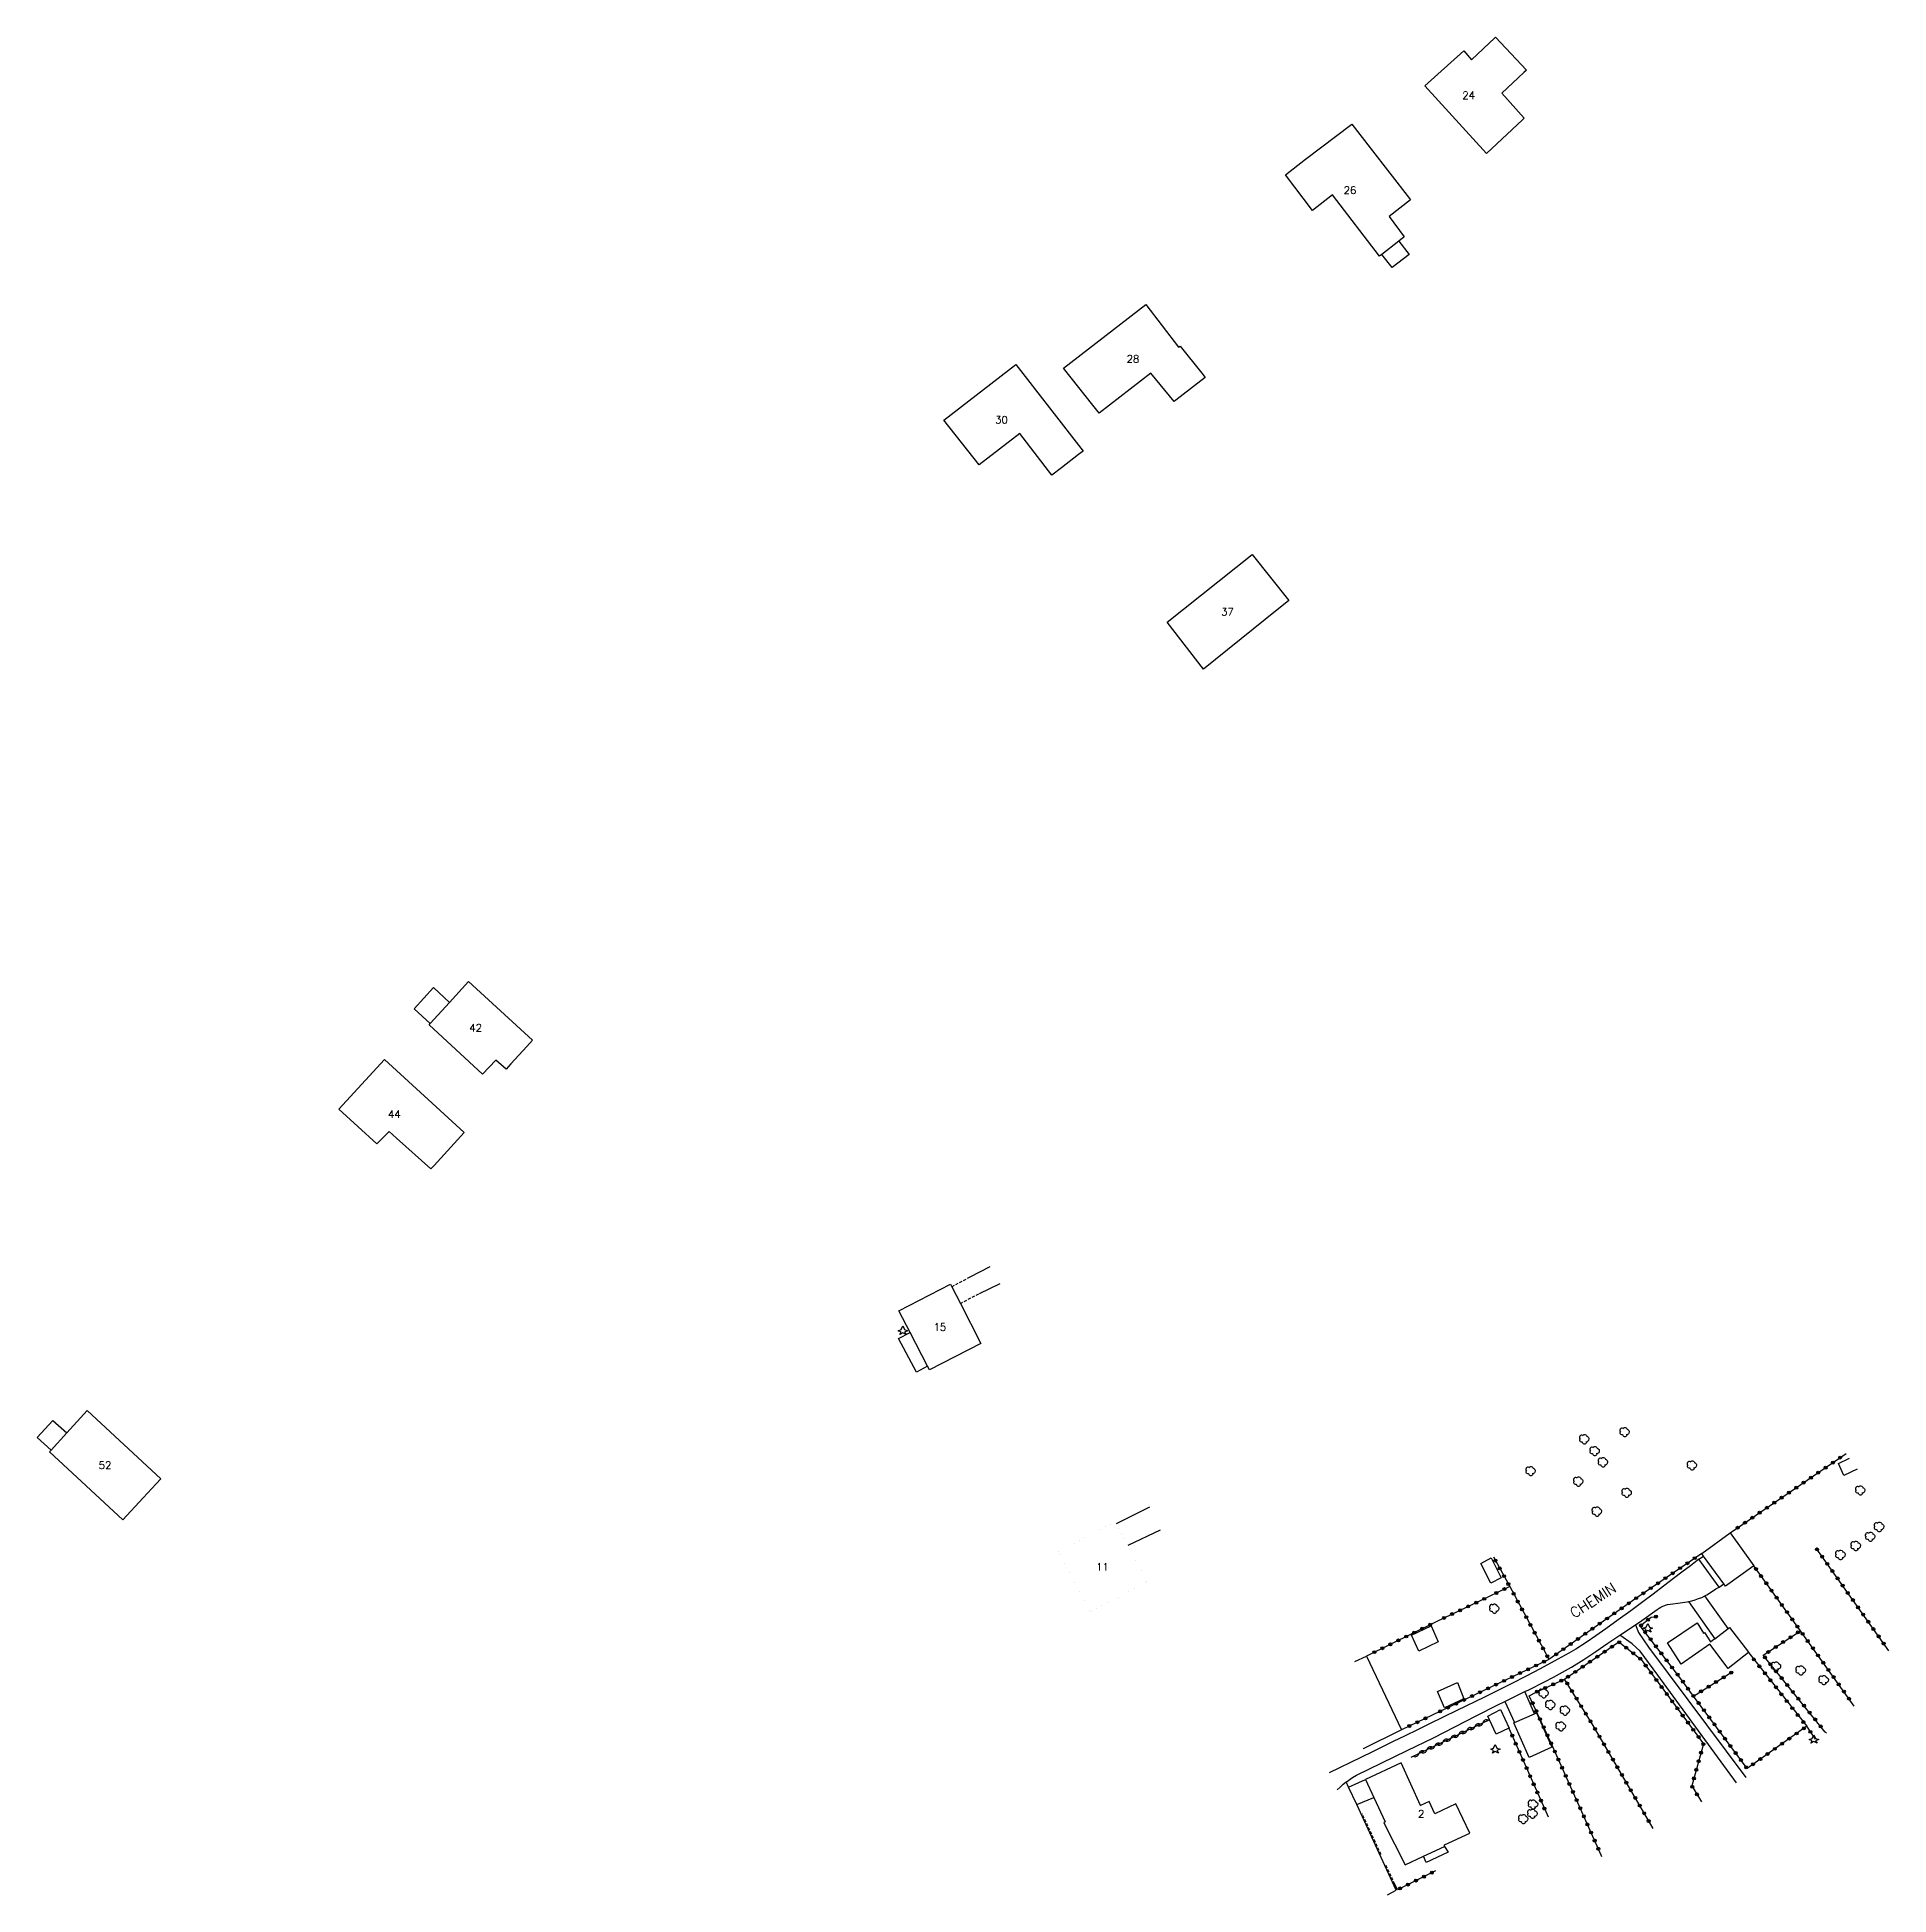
# Model space of a CAD drawing. Header units: millimetres. Extents: x 80031 to 81000, y 146000 to 147000.
# Drawn here: x 80279 to 80592, y 146281.4 to 146595.3 of the extents above; entities that cross this region are included whole.
import ezdxf
from ezdxf.enums import TextEntityAlignment as Align

# ---------------------------------------------------------------- set-up
doc = ezdxf.new("R2010")
doc.units = ezdxf.units.MM
doc.linetypes.add('DASHED', pattern=[0.75, 0.5, -0.25])
doc.layers.get('0').update_dxf_attribs({"linetype": 'CONTINUOUS'})
for name, color, linetype in [('W0014', 7, 'CONTINUOUS'), ('W0017', 7, 'CONTINUOUS'), ('W0071', 7, 'CONTINUOUS'), ('W0101', 7, 'CONTINUOUS'), ('W0104', 1, 'CONTINUOUS'), ('W0112', 1, 'DASHED'), ('W0300', 7, 'CONTINUOUS'), ('W0303', 7, 'CONTINUOUS'), ('W0310', 3, 'CONTINUOUS'), ('W0323', 7, 'CONTINUOUS'), ('W0989', 7, 'CONTINUOUS'), ('W0991', 7, 'CONTINUOUS')]:
    doc.layers.add(name, color=color, linetype=linetype)
doc.styles.get("Standard").update_dxf_attribs({"font": 'romans.shx', "width": 0.85})

msp = doc.modelspace()

# ---------------------------------------------------------------- texts
at = {"layer": 'W0989'}
msp.add_text('CHEMIN', height=1.75, rotation=32.9766, dxfattribs=at).set_placement((80542, 146331.17), align=Align.MIDDLE_CENTER)
at = {"layer": 'W0991'}
for s, p in [('24', (80520.98, 146585.44)), ('26', (80500.92, 146569.41)), ('28', (80464.24, 146540.91)), ('30', (80442.02, 146530.62)), ('37', (80480.21, 146498.18)), ('42', (80353.14, 146427.9)), ('44', (80339.4, 146413.3)), ('15', (80431.61, 146377.35)), ('52', (80290.5, 146354)), ('11', (80459.09, 146336.84)), ('2', (80512.95, 146295.09))]:
    msp.add_text(s, height=1.25, dxfattribs=at).set_placement(p, align=Align.MIDDLE_CENTER)

# ---------------------------------------------------------------- blocks, each defined once
blk = doc.blocks.new('T300')
for p, q in [((-0.8, 0.51), (-0.86, 0.34)), ((-0.86, 0.34), (-0.86, 0.17)), ((-0.86, 0.17), (-0.74, 0.06)), ((-0.69, 0.63), (-0.8, 0.51)), ((-0.8, -0.06), (-0.74, 0.06)), ((-0.74, 0.06), (-0.69, 0.11)), ((-0.57, 0.69), (-0.69, 0.63)), ((-0.46, 0.69), (-0.57, 0.69)), ((-0.29, 0.63), (-0.46, 0.69)), ((-0.29, 0.63), (-0.17, 0.74)), ((-0.23, 0.57), (-0.29, 0.63)), ((-0.17, 0.74), (-0.06, 0.8)), ((-0.06, 0.8), (0.06, 0.8)), ((0.06, 0.8), (0.23, 0.74)), ((0.23, 0.74), (0.34, 0.63)), ((0.34, 0.63), (0.4, 0.51)), ((0.46, 0.46), (0.34, 0.46)), ((0.4, 0.51), (0.4, 0.46)), ((0.57, 0.4), (0.46, 0.46)), ((0.57, 0.4), (0.69, 0.29)), ((0.69, 0.29), (0.74, 0.17)), ((0.74, 0.06), (0.69, -0.17)), ((0.74, 0.17), (0.74, 0.06)), ((-0.8, -0.17), (-0.8, -0.06)), ((-0.8, -0.23), (-0.8, -0.17)), ((-0.74, -0.34), (-0.8, -0.23)), ((-0.69, -0.4), (-0.74, -0.34)), ((-0.51, -0.46), (-0.69, -0.4)), ((-0.4, -0.46), (-0.51, -0.46)), ((-0.4, -0.46), (-0.34, -0.46)), ((-0.34, -0.46), (-0.34, -0.4)), ((-0.34, -0.51), (-0.34, -0.46)), ((-0.29, -0.63), (-0.34, -0.51)), ((-0.17, -0.74), (-0.29, -0.63)), ((-0.06, -0.8), (-0.17, -0.74)), ((0.06, -0.8), (-0.06, -0.8)), ((0.17, -0.74), (0.06, -0.8)), ((0.23, -0.69), (0.17, -0.74)), ((0.29, -0.46), (0.23, -0.46)), ((0.29, -0.63), (0.23, -0.69)), ((0.46, -0.4), (0.29, -0.46)), ((0.34, -0.51), (0.29, -0.63)), ((0.34, -0.51), (0.34, -0.46)), ((0.57, -0.34), (0.46, -0.4)), ((0.63, -0.29), (0.57, -0.34)), ((0.69, -0.17), (0.63, -0.29))]:
    blk.add_line(p, q)
blk = doc.blocks.new('T303')
for p, q in [((-0.77, 0), (-0.28, 0.21)), ((-0.28, -0.21), (-0.77, 0)), ((-0.28, 0.21), (0, 0.83)), ((0, 0.83), (0.28, 0.21)), ((0.28, 0.21), (0.83, 0)), ((0.83, 0), (0.28, -0.21)), ((-0.49, -0.63), (-0.28, -0.21)), ((0, -0.35), (-0.49, -0.63)), ((0.56, -0.63), (0, -0.35)), ((0.28, -0.21), (0.56, -0.63))]:
    blk.add_line(p, q)
blk = doc.blocks.new('t310o')
at = {"color": 0, "linetype": 'Continuous'}
for centre, start, end in [((-0.5, 0.38), 216.8699, 323.1304), ((0.5, -0.37), 36.8699, 143.1303)]:
    blk.add_arc(centre, 0.625, start, end, dxfattribs=at)
blk = doc.blocks.new('t323o')
at = {"color": 0, "linetype": 'Continuous'}
for radius in [0.25, 0.15]:
    blk.add_circle((0, 0), radius, dxfattribs=at)

# ---------------------------------------------------------------- linework, layer by layer
at = {"layer": 'W0014'}
msp.add_lwpolyline([(80507.28, 146281.42), (80508.73, 146282.2), (80502.07, 146296.67), (80500.7, 146299.64), (80500.29, 146300.52)], dxfattribs=at)
at = {"layer": 'W0017'}
for points in [[(80440.05, 146387.5), (80436.65, 146385.76)], [(80438.28, 146383.01), (80441.79, 146384.69)], [(80467.02, 146346.93), (80461.42, 146344.08)], [(80468.82, 146343.03), (80463.35, 146340.45)], [(80559.89, 146338.12), (80560.69, 146338.65)], [(80563.32, 146333.39), (80564.09, 146333.98)], [(80558.15, 146330.99), (80562.57, 146324.7)], [(80564.86, 146326.43), (80560.93, 146331.95)], [(80549.17, 146327.06), (80549.67, 146325.72), (80551.36, 146323.24), (80567.84, 146301.24)], [(80566.23, 146300.36), (80552.95, 146318.54), (80549.98, 146322.58), (80548.62, 146323.83), (80546.53, 146325.28)], [(80527.1, 146314.09), (80528.71, 146310.52)], [(80532.09, 146312), (80530.5, 146315.75)], [(80500.7, 146299.64), (80503.57, 146300.9)], [(80502.07, 146296.67), (80504.97, 146297.88)]]:
    msp.add_lwpolyline(points, dxfattribs=at)
at = {"layer": 'W0071'}
for points in [[(80559.89, 146338.12), (80558.47, 146337.03), (80557.04, 146335.94), (80555.62, 146334.85), (80553.9, 146333.55), (80552.18, 146332.24), (80550.45, 146330.95), (80548.37, 146329.4), (80546.27, 146327.88), (80544.16, 146326.38), (80542.5, 146325.2), (80540.83, 146324.05), (80539.12, 146322.95), (80537.9, 146322.25), (80536.67, 146321.57), (80535.44, 146320.9), (80533.07, 146319.62), (80530.68, 146318.36), (80528.29, 146317.12), (80523.67, 146314.81), (80519, 146312.57), (80514.34, 146310.33)], [(80562.79, 146333.11), (80563.32, 146333.39), (80559.89, 146338.12)], [(80552.87, 146329.63), (80553.18, 146329.83), (80553.49, 146330.03), (80553.81, 146330.21), (80554.61, 146330.46), (80555.47, 146330.58), (80556.33, 146330.69), (80557.12, 146330.82), (80557.91, 146330.94), (80558.15, 146330.99), (80558.69, 146331.11), (80559.27, 146331.27), (80559.84, 146331.46), (80560.4, 146331.67), (80560.93, 146331.95), (80561.22, 146332.1), (80562.01, 146332.61), (80562.79, 146333.11)], [(80515.03, 146307.96), (80518.65, 146309.81), (80522.28, 146311.67), (80525.91, 146313.51), (80527.1, 146314.09), (80528.54, 146314.8), (80530.5, 146315.75), (80531.18, 146316.07), (80533.79, 146317.4), (80535.33, 146318.22), (80536.85, 146319.05), (80538.36, 146319.91), (80540.45, 146321.2), (80542.49, 146322.56), (80544.53, 146323.92), (80546.53, 146325.28), (80549.17, 146327.06), (80550.23, 146327.78), (80552.87, 146329.63)], [(80514.34, 146310.33), (80512.31, 146309.32), (80510.28, 146308.31), (80508.25, 146307.3), (80504.63, 146305.54), (80501.01, 146303.79), (80499.15, 146302.88), (80497.4, 146302.04)], [(80498.77, 146299.15), (80499.28, 146299.62), (80499.79, 146300.1), (80500.29, 146300.52), (80500.32, 146300.54), (80501.33, 146301.26), (80502, 146301.66), (80510.61, 146305.82), (80515.03, 146307.96)]]:
    msp.add_lwpolyline(points, dxfattribs=at)
at = {"layer": 'W0101'}
for points in [[(80524.01, 146575.61), (80513.6, 146587.02), (80520.18, 146592.98), (80521.49, 146591.45), (80525.4, 146595.14), (80525.55, 146595.27), (80530.74, 146589.69), (80530.3, 146589.29), (80526.57, 146585.81), (80530.38, 146581.6), (80530.07, 146581.32)], [(80505.94, 146558.25), (80497.98, 146568.62), (80494.59, 146565.96), (80490, 146572.03), (80493.4, 146574.67), (80493.43, 146574.68), (80501.23, 146580.58), (80504.35, 146576.55), (80510.97, 146567.99), (80511.14, 146567.76), (80507.53, 146564.99), (80510.08, 146561.52), (80509.95, 146561.42), (80509.53, 146561.08), (80509.18, 146560.81), (80506.31, 146558.54)], [(80458.53, 146531.72), (80458.34, 146531.96), (80457.45, 146533.08), (80452.49, 146539.35), (80466.44, 146550.1), (80471.96, 146542.9), (80472.23, 146543.09), (80475.89, 146538.5), (80476.46, 146537.77), (80471.5, 146533.93), (80471.2, 146533.69), (80467.25, 146538.52)], [(80450.55, 146521.26), (80445.14, 146528.31), (80438.26, 146522.99), (80432.25, 146530.58), (80444.46, 146539.97), (80455.83, 146525.34), (80455.06, 146524.74), (80452.15, 146522.49)], [(80476.19, 146488.52), (80470.04, 146496.46), (80484.39, 146507.85), (80490.58, 146500.09), (80486.61, 146496.89)], [(80354.31, 146420.08), (80345.28, 146428.4), (80345.47, 146428.62), (80348.71, 146432.18), (80351.93, 146435.72), (80362.75, 146425.8), (80361.77, 146424.72), (80359.09, 146421.79), (80358.28, 146420.9), (80356.54, 146422.44)], [(80345.55, 146404.05), (80339.79, 146409.27), (80338.53, 146410.41), (80336.41, 146408.32), (80330.04, 146414.14), (80337.75, 146422.54), (80351.2, 146410.2), (80346.11, 146404.65)], [(80429.84, 146370.13), (80429.53, 146370.72), (80426.59, 146376.43), (80424.69, 146380.11), (80433.41, 146384.58), (80433.63, 146384.14), (80435.07, 146381.34), (80438.55, 146374.55)], [(80293.52, 146344.75), (80281.13, 146356.24), (80281.4, 146356.54), (80284.06, 146359.47), (80287.5, 146363.26), (80299.93, 146351.71), (80299.15, 146350.87), (80296.97, 146348.5)], [(80512.85, 146296.51), (80509.55, 146303.7), (80503.57, 146300.9), (80504.97, 146297.88), (80506.87, 146293.78), (80506.65, 146293.61), (80510.27, 146286.47), (80513.37, 146287.93), (80516.9, 146289.59), (80516.88, 146289.85), (80521.18, 146291.86), (80518.83, 146296.8), (80515.27, 146295.11), (80514.3, 146297.19)], [(80512.85, 146296.51), (80512.88, 146296.47)]]:
    msp.add_lwpolyline(points, close=True, dxfattribs=at)
at = {"layer": 'W0101', "const_width": 0.002}
msp.add_lwpolyline([(80457.01, 146329.2), (80451.57, 146339.35), (80461.21, 146344.48), (80461.42, 146344.08), (80463.35, 146340.45), (80466.62, 146334.3), (80457.01, 146329.2)], close=True, dxfattribs=at)
at = {"layer": 'W0101'}
msp.add_lwpolyline([(80501.73, 146320.85), (80503.71, 146321.76), (80509.62, 146309.3), (80503.18, 146306.1), (80503.18, 146306.1)], dxfattribs=at)
at = {"layer": 'W0104'}
for points in [[(80509.18, 146560.81), (80510.94, 146558.56), (80508.03, 146556.38), (80506.31, 146558.54)], [(80345.47, 146428.62), (80342.74, 146431.11), (80346.01, 146434.72), (80348.71, 146432.18)], [(80429.53, 146370.72), (80427.64, 146369.72), (80424.62, 146375.41), (80426.59, 146376.43)], [(80281.4, 146356.54), (80279.02, 146358.68), (80281.68, 146361.55), (80284.06, 146359.47)], [(80584.39, 146352.29), (80583.52, 146354.32), (80585.34, 146355.17)], [(80586.64, 146353.31), (80584.39, 146352.29)], [(80516.9, 146289.59), (80517.53, 146288.64), (80513.81, 146286.86), (80513.37, 146287.93)]]:
    msp.add_lwpolyline(points, dxfattribs=at)
for points in [[(80564.38, 146333.57), (80564.09, 146333.98), (80560.69, 146338.65), (80560.37, 146339.09), (80565.21, 146342.59), (80569.2, 146336.98)], [(80524.75, 146334.09), (80523.06, 146337.42), (80524.79, 146338.34), (80526.49, 146334.96), (80524.75, 146334.09)], [(80512.57, 146322.6), (80511.35, 146325.32), (80514.63, 146326.89), (80515.85, 146324.19), (80512.57, 146322.6)], [(80564.86, 146319.68), (80561.76, 146323.78), (80556.91, 146320.41), (80554.62, 146324.01), (80559.59, 146327.4), (80560.7, 146325.63), (80560.84, 146325.74), (80561.87, 146324.17), (80562.45, 146324.61), (80562.57, 146324.7), (80564.86, 146326.43), (80565.02, 146326.55), (80565.07, 146326.59), (80568.29, 146322.4), (80568.26, 146322.38)], [(80516.9, 146313.02), (80515.74, 146315.75), (80519.12, 146317.3), (80520.19, 146314.52), (80516.9, 146313.02)], [(80525.61, 146308.58), (80524.48, 146311.01), (80524.2, 146311.63), (80526.37, 146312.74), (80527.85, 146309.6), (80527.79, 146309.57)], [(80531.2, 146304.64), (80528.6, 146310.47), (80528.71, 146310.52), (80532.09, 146312), (80532.46, 146312.16), (80535.03, 146306.39)]]:
    msp.add_lwpolyline(points, close=True, dxfattribs=at)
at = {"layer": 'W0112'}
for points in [[(80436.65, 146385.76), (80433.63, 146384.14)], [(80435.07, 146381.34), (80438.28, 146383.01)], [(80506.17, 146288.25), (80502.99, 146295.11)], [(80508.5, 146283.22), (80506.97, 146286.52)]]:
    msp.add_lwpolyline(points, dxfattribs=at)
at = {"layer": 'W0310'}
msp.add_lwpolyline([(80524.48, 146311.01), (80511.21, 146304.62)], dxfattribs=at)
at = {"layer": 'W0323'}
for points in [[(80565.21, 146342.59), (80567.32, 146344.03), (80584.79, 146355.97)], [(80560.37, 146339.09), (80549.25, 146331.51), (80541.67, 146326.22), (80534.56, 146321.2)], [(80592.01, 146322.65), (80580.13, 146339.42), (80579.7, 146340.03)], [(80525.19, 146338.5), (80527.93, 146333.5), (80527.61, 146333.34), (80524.33, 146331.77)], [(80586.16, 146313.32), (80577.19, 146325.85), (80577.05, 146326.04), (80569.2, 146336.98)], [(80527.93, 146333.5), (80534.04, 146322.17), (80534.56, 146321.2), (80514.79, 146311.77)], [(80524.33, 146331.77), (80515.48, 146327.56)], [(80515.48, 146327.56), (80503.71, 146321.76)], [(80568.26, 146322.38), (80578.12, 146309.89), (80568.04, 146302.77), (80558.99, 146315.01), (80556.68, 146318.13), (80550, 146326.86), (80551.85, 146328.34), (80552.9, 146328.45)], [(80537.2, 146317.86), (80546.38, 146324.14), (80550.13, 146321.2), (80560.69, 146306.96), (80558.7, 146299.81), (80560.35, 146297.12)], [(80581.48, 146308.76), (80581.31, 146308.9), (80581.27, 146308.93), (80570.77, 146321.89), (80577.05, 146326.04)], [(80531.23, 146315.06), (80532.37, 146315.66), (80537.2, 146317.86)], [(80552.16, 146292.61), (80542.03, 146310.01), (80537.2, 146317.86)], [(80558.99, 146315.01), (80565.55, 146319.07)], [(80543.51, 146287.84), (80543.38, 146288.15), (80535.2, 146306.43), (80531.23, 146315.06)], [(80514.79, 146311.77), (80509.62, 146309.3)], [(80527.79, 146309.57), (80534.24, 146294.99), (80534.41, 146294.6)], [(80579.62, 146307.73), (80578.12, 146309.89)], [(80515.4, 146285.47), (80508.97, 146282.29), (80508.5, 146283.22)]]:
    msp.add_lwpolyline(points, dxfattribs=at)

# ---------------------------------------------------------------- block references
at = {"layer": 'W0300'}
for p in [(80540.57, 146358.38), (80547.37, 146359.59), (80542.33, 146356.37), (80543.72, 146354.49), (80558.76, 146353.94), (80531.49, 146353), (80539.55, 146351.23), (80547.74, 146349.33), (80587.22, 146349.73), (80542.69, 146346.16), (80588.89, 146341.91), (80590.4, 146343.57), (80583.86, 146338.84), (80586.45, 146340.36), (80525.34, 146329.76), (80572.98, 146319.98), (80577.16, 146319.32), (80581.04, 146317.68), (80533.68, 146315.46), (80534.82, 146313.49), (80536.6, 146309.87), (80537.29, 146312.54), (80530.26, 146294.21), (80531.8, 146295.1), (80531.91, 146296.7)]:
    msp.add_blockref('T300', p, dxfattribs=at)
at = {"layer": 'W0303'}
for p in [(80425.33, 146376.7), (80551.25, 146326.45), (80579.33, 146307.65), (80525.49, 146306.01)]:
    msp.add_blockref('T303', p, dxfattribs=at)
at = {"layer": 'W0310', "rotation": 205.7094347361591}
for p in [(80523.37, 146310.48), (80516.61, 146307.22), (80517.97, 146307.87), (80519.32, 146308.53), (80520.67, 146309.18), (80522.02, 146309.83), (80512.56, 146305.27), (80513.91, 146305.92), (80515.26, 146306.57)]:
    msp.add_blockref('t310o', p, dxfattribs=at)
at = {"layer": 'W0323'}
for p, rotation in [((80582.55, 146354.44), 34.35808104773922), ((80583.78, 146355.29), 34.35808104773922), ((80577.59, 146351.06), 34.35808104773922), ((80578.83, 146351.9), 34.35808104773922), ((80580.07, 146352.75), 34.35808104773922), ((80581.31, 146353.59), 34.35808104773922), ((80573.88, 146348.52), 34.35808104773922), ((80575.12, 146349.36), 34.35808104773922), ((80576.35, 146350.21), 34.35808104773922), ((80568.93, 146345.13), 34.35808104773922), ((80570.16, 146345.98), 34.35808104773922), ((80571.4, 146346.82), 34.35808104773922), ((80572.64, 146347.67), 34.35808104773922), ((80566.45, 146343.44), 34.35011360391228), ((80567.69, 146344.28), 34.35808104773922), ((80579.87, 146339.78), 125.3321252606182), ((80580.74, 146338.56), 125.3200818670244), ((80525.52, 146337.89), 298.7187570074386), ((80526.24, 146336.57), 298.7187570074386), ((80555.49, 146335.76), 214.2804812882456), ((80556.73, 146336.61), 214.2804812882456), ((80557.97, 146337.45), 214.2804812882456), ((80559.21, 146338.3), 214.2804812882456), ((80569.55, 146336.49), 125.6835865670935), ((80581.6, 146337.34), 125.3200818670244), ((80582.47, 146336.11), 125.3200818670244), ((80525.68, 146332.42), 205.6574572503666), ((80526.97, 146335.26), 298.7187570074386), ((80527.03, 146333.07), 205.6574572503666), ((80527.69, 146333.94), 298.7187570074386), ((80528.58, 146332.29), 298.3315145499257), ((80550.53, 146332.38), 214.2804812882456), ((80551.77, 146333.23), 214.2804812882456), ((80553.01, 146334.07), 214.2804812882456), ((80554.25, 146334.92), 214.2804812882456), ((80570.42, 146335.27), 125.6835865670935), ((80571.3, 146334.05), 125.6835865670935), ((80572.17, 146332.83), 125.6835865670935), ((80583.34, 146334.89), 125.3200818670244), ((80584.21, 146333.67), 125.3200818670244), ((80585.07, 146332.44), 125.3200818670244), ((80519.55, 146329.49), 205.4610817384146), ((80520.9, 146330.14), 205.4610817384146), ((80522.26, 146330.78), 205.4610817384146), ((80523.61, 146331.43), 205.4610817384146), ((80529.29, 146330.97), 298.3315145499257), ((80530, 146329.65), 298.3315145499257), ((80546.83, 146329.82), 214.8813372116363), ((80548.06, 146330.68), 214.8813372116363), ((80549.3, 146331.54), 214.2804812882456), ((80573.05, 146331.61), 125.6835865670935), ((80573.92, 146330.39), 125.6835865670935), ((80574.8, 146329.18), 125.6835865670935), ((80585.94, 146331.22), 125.3200818670244), ((80586.81, 146329.99), 125.3200818670244), ((80513.13, 146326.4), 206.2252410760782), ((80514.48, 146327.06), 206.2252410760782), ((80516.84, 146328.2), 205.4610817384146), ((80518.19, 146328.85), 205.4610817384146), ((80530.71, 146328.33), 298.3315145499257), ((80531.43, 146327.01), 298.3315145499257), ((80541.91, 146326.39), 214.8813372116363), ((80543.14, 146327.25), 214.8813372116363), ((80544.37, 146328.11), 214.8813372116363), ((80545.6, 146328.96), 214.8813372116363), ((80550.12, 146326.96), 38.64086750131466), ((80551.29, 146327.89), 38.64086750131466), ((80552.63, 146328.42), 6.352056681834394), ((80575.67, 146327.96), 125.6835865670935), ((80576.55, 146326.74), 125.6835865670935), ((80587.67, 146328.77), 125.3200818670244), ((80588.54, 146327.55), 125.3200818670244), ((80589.41, 146326.32), 125.3200818670244), ((80506.41, 146323.08), 206.2252410760782), ((80507.75, 146323.75), 206.2252410760782), ((80509.1, 146324.41), 206.2252410760782), ((80510.44, 146325.07), 206.2252410760782), ((80511.79, 146325.74), 206.2252410760782), ((80532.14, 146325.69), 298.3315145499257), ((80532.85, 146324.37), 298.3315145499257), ((80533.56, 146323.05), 298.3315145499257), ((80537.01, 146322.93), 215.2061999552409), ((80538.23, 146323.8), 215.2061999552409), ((80539.46, 146324.66), 215.2061999552409), ((80540.69, 146325.53), 215.2061999552409), ((80545.21, 146323.34), 34.41545448281963), ((80546.44, 146324.1), 321.8913120071292), ((80547.62, 146323.17), 321.8913120071292), ((80550.82, 146325.79), 127.3995109187129), ((80551.73, 146324.6), 127.3995109187129), ((80552.64, 146323.41), 127.3995109187129), ((80572.89, 146323.29), 33.48119077520905), ((80574.14, 146324.12), 33.48119077520905), ((80575.4, 146324.95), 33.48119077520905), ((80576.65, 146325.77), 33.48119077520905), ((80577.42, 146325.52), 125.60994958599), ((80578.3, 146324.3), 125.60994958599), ((80579.17, 146323.08), 125.60994958599), ((80590.28, 146325.1), 125.3200818670244), ((80591.14, 146323.87), 125.3200818670244), ((80505.06, 146322.42), 206.2252410760782), ((80532.39, 146320.17), 205.5178947800094), ((80533.74, 146320.82), 205.5178947800094), ((80534.27, 146321.73), 298.3396482978023), ((80535.78, 146322.07), 215.2061999552409), ((80540.26, 146319.95), 34.41545448281963), ((80541.49, 146320.8), 34.41545448281963), ((80542.73, 146321.65), 34.41545448281963), ((80543.97, 146322.49), 34.41545448281963), ((80548.8, 146322.24), 321.8913120071292), ((80549.98, 146321.32), 321.8913120071292), ((80550.91, 146320.15), 306.550502700243), ((80553.55, 146322.22), 127.3995109187129), ((80554.46, 146321.02), 127.3995109187129), ((80555.37, 146319.83), 127.3995109187129), ((80569.19, 146321.2), 308.2706782223009), ((80570.12, 146320.02), 308.2706782223009), ((80571.05, 146321.54), 129.0375323416989), ((80571.64, 146322.46), 33.48119077520905), ((80572, 146320.37), 129.0375323416989), ((80580.04, 146321.86), 125.60994958599), ((80580.92, 146320.64), 125.60994958599), ((80525.62, 146316.94), 205.5178947800094), ((80526.98, 146317.58), 205.5178947800094), ((80528.33, 146318.23), 205.5178947800094), ((80529.68, 146318.88), 205.5178947800094), ((80531.04, 146319.52), 205.5178947800094), ((80535.29, 146316.99), 24.47880133229304), ((80536.66, 146317.61), 24.47880133229304), ((80537.64, 146317.13), 121.6278619165571), ((80537.78, 146318.26), 34.41545448281963), ((80539.02, 146319.1), 34.41545448281963), ((80551.81, 146318.94), 306.550502700243), ((80552.7, 146317.74), 306.550502700243), ((80553.59, 146316.53), 306.550502700243), ((80556.29, 146318.64), 127.3995109187129), ((80557.19, 146317.44), 126.4924333562975), ((80561.54, 146316.59), 31.78263037941094), ((80562.81, 146317.38), 31.78263037941094), ((80564.09, 146318.17), 31.78263037941094), ((80565.36, 146318.96), 31.78263037941094), ((80571.05, 146318.85), 308.2706782223009), ((80571.98, 146317.67), 308.2706782223009), ((80572.94, 146319.2), 129.0375323416989), ((80573.89, 146318.04), 129.0375323416989), ((80574.83, 146316.87), 129.0375323416989), ((80581.79, 146319.42), 125.60994958599), ((80582.66, 146318.2), 125.60994958599), ((80583.54, 146316.98), 125.60994958599), ((80518.85, 146313.71), 205.5178947800094), ((80520.21, 146314.35), 205.5178947800094), ((80521.56, 146315), 205.5178947800094), ((80522.91, 146315.65), 205.5178947800094), ((80524.27, 146316.29), 205.5178947800094), ((80531.8, 146313.82), 114.6820473302095), ((80532.56, 146315.75), 24.47880133229304), ((80533.93, 146316.37), 24.47880133229304), ((80538.43, 146315.85), 121.6278619165571), ((80539.22, 146314.58), 121.6278619165571), ((80554.48, 146315.33), 306.550502700243), ((80555.38, 146314.12), 306.550502700243), ((80558.08, 146316.24), 126.4924333562975), ((80558.97, 146315.03), 126.4924333562975), ((80559.86, 146313.82), 126.4942398969113), ((80560.26, 146315.8), 31.78263037941094), ((80572.91, 146316.49), 308.2706782223009), ((80573.83, 146315.31), 308.2706782223009), ((80574.76, 146314.14), 308.2706782223009), ((80575.78, 146315.71), 129.0375323416989), ((80576.72, 146314.54), 129.0375323416989), ((80584.41, 146315.76), 125.60994958599), ((80585.28, 146314.54), 125.60994958599), ((80512.33, 146310.59), 205.4826927376718), ((80513.68, 146311.24), 205.4826927376718), ((80516.15, 146312.42), 205.5178947800094), ((80517.5, 146313.06), 205.5178947800094), ((80532.42, 146312.46), 114.6820473302095), ((80533.05, 146311.1), 114.6820473302095), ((80540, 146313.3), 121.6278619165571), ((80540.79, 146312.02), 121.6278619165571), ((80541.58, 146310.74), 121.6278619165571), ((80556.27, 146312.92), 306.550502700243), ((80557.16, 146311.71), 306.550502700243), ((80558.06, 146310.51), 306.550502700243), ((80560.75, 146312.62), 126.4942398969113), ((80561.65, 146311.41), 126.4942398969113), ((80575.69, 146312.96), 308.2706782223009), ((80576.62, 146311.78), 308.2706782223009), ((80577.55, 146310.6), 308.2706782223009), ((80577.67, 146313.38), 129.0375323416989), ((80578.61, 146312.21), 129.0375323416989), ((80579.56, 146311.05), 129.0375323416989), ((80510.97, 146309.95), 205.4826927376718), ((80528.35, 146308.32), 293.8358343919784), ((80533.68, 146309.73), 114.6820473302095), ((80534.3, 146308.37), 114.6820473302095), ((80542.35, 146309.46), 120.2071935740082), ((80543.1, 146308.16), 120.2071935740082), ((80558.95, 146309.3), 306.550502700243), ((80559.84, 146308.1), 306.550502700243), ((80562.54, 146310.21), 126.4942398969113), ((80563.43, 146309), 126.4942398969113), ((80564.32, 146307.79), 126.4942398969113), ((80575.19, 146307.82), 215.2347797373203), ((80576.41, 146308.68), 215.2347797373203), ((80577.64, 146309.55), 215.2347797373203), ((80578.76, 146308.96), 124.8620607275821), ((80580.5, 146309.88), 129.0375323416989), ((80528.95, 146306.95), 293.8358343919784), ((80529.56, 146305.58), 293.8358343919784), ((80530.17, 146304.21), 293.8358343919784), ((80534.93, 146307.01), 114.6820473302095), ((80535.55, 146305.64), 114.1082809254139), ((80536.16, 146304.27), 114.1082809254139), ((80543.86, 146306.87), 120.2071935740082), ((80544.61, 146305.57), 120.2071935740082), ((80545.37, 146304.27), 120.2071935740082), ((80560.26, 146305.44), 254.4531696317233), ((80560.67, 146306.88), 254.4531696317233), ((80565.21, 146306.59), 126.4942398969113), ((80566.11, 146305.38), 126.4942398969113), ((80567, 146304.18), 126.4942398969113), ((80570.29, 146304.35), 215.2347797373203), ((80571.51, 146305.22), 215.2347797373203), ((80572.74, 146306.09), 215.2347797373203), ((80573.96, 146306.95), 215.2347797373203), ((80530.77, 146302.84), 293.8358343919784), ((80531.38, 146301.46), 293.8358343919784), ((80536.77, 146302.9), 114.1082809254139), ((80537.39, 146301.53), 114.1082809254139), ((80546.12, 146302.98), 120.2071935740082), ((80546.88, 146301.68), 120.2071935740082), ((80559.06, 146301.1), 254.4531696317233), ((80559.46, 146302.55), 254.4531696317233), ((80559.86, 146303.99), 254.4531696317233), ((80567.89, 146302.97), 126.4942398969113), ((80569.06, 146303.49), 215.2347797373203), ((80531.98, 146300.09), 293.8358343919784), ((80532.59, 146298.72), 293.8358343919784), ((80538, 146300.17), 114.1082809254139), ((80538.61, 146298.8), 114.1082809254139), ((80547.63, 146300.38), 120.2071935740082), ((80548.39, 146299.09), 120.2071935740082), ((80549.14, 146297.79), 120.2071935740082), ((80558.78, 146299.67), 301.5398691411153), ((80559.57, 146298.4), 301.5398691411153), ((80533.2, 146297.35), 293.8358343919784), ((80533.8, 146295.98), 293.8358343919784), ((80539.22, 146297.43), 114.1082809254139), ((80539.84, 146296.06), 114.1082809254139), ((80540.45, 146294.69), 114.1082809254139), ((80549.9, 146296.5), 120.2071935740082), ((80550.65, 146295.2), 120.2071935740082), ((80541.06, 146293.32), 114.1082809254139), ((80541.68, 146291.95), 114.1082809254139), ((80551.41, 146293.9), 120.2071935740082), ((80542.29, 146290.58), 114.1082809254139), ((80542.9, 146289.21), 114.1082809254139), ((80514.76, 146285.16), 206.3398162146556), ((80509.39, 146282.5), 206.3398162146556), ((80510.73, 146283.16), 206.3398162146556), ((80512.08, 146283.83), 206.3398162146556), ((80513.42, 146284.49), 206.3398162146556)]:
    msp.add_blockref('t323o', p, dxfattribs=dict(at, rotation=rotation))

msp.set_redraw_order([(e.dxf.handle, doc.entitydb.next_handle()) for e in msp.query("TEXT MTEXT ATTDEF DIMENSION ARC_DIMENSION")])  # texts and dimensions are drawn at this point

doc.saveas('drawing.dxf')
